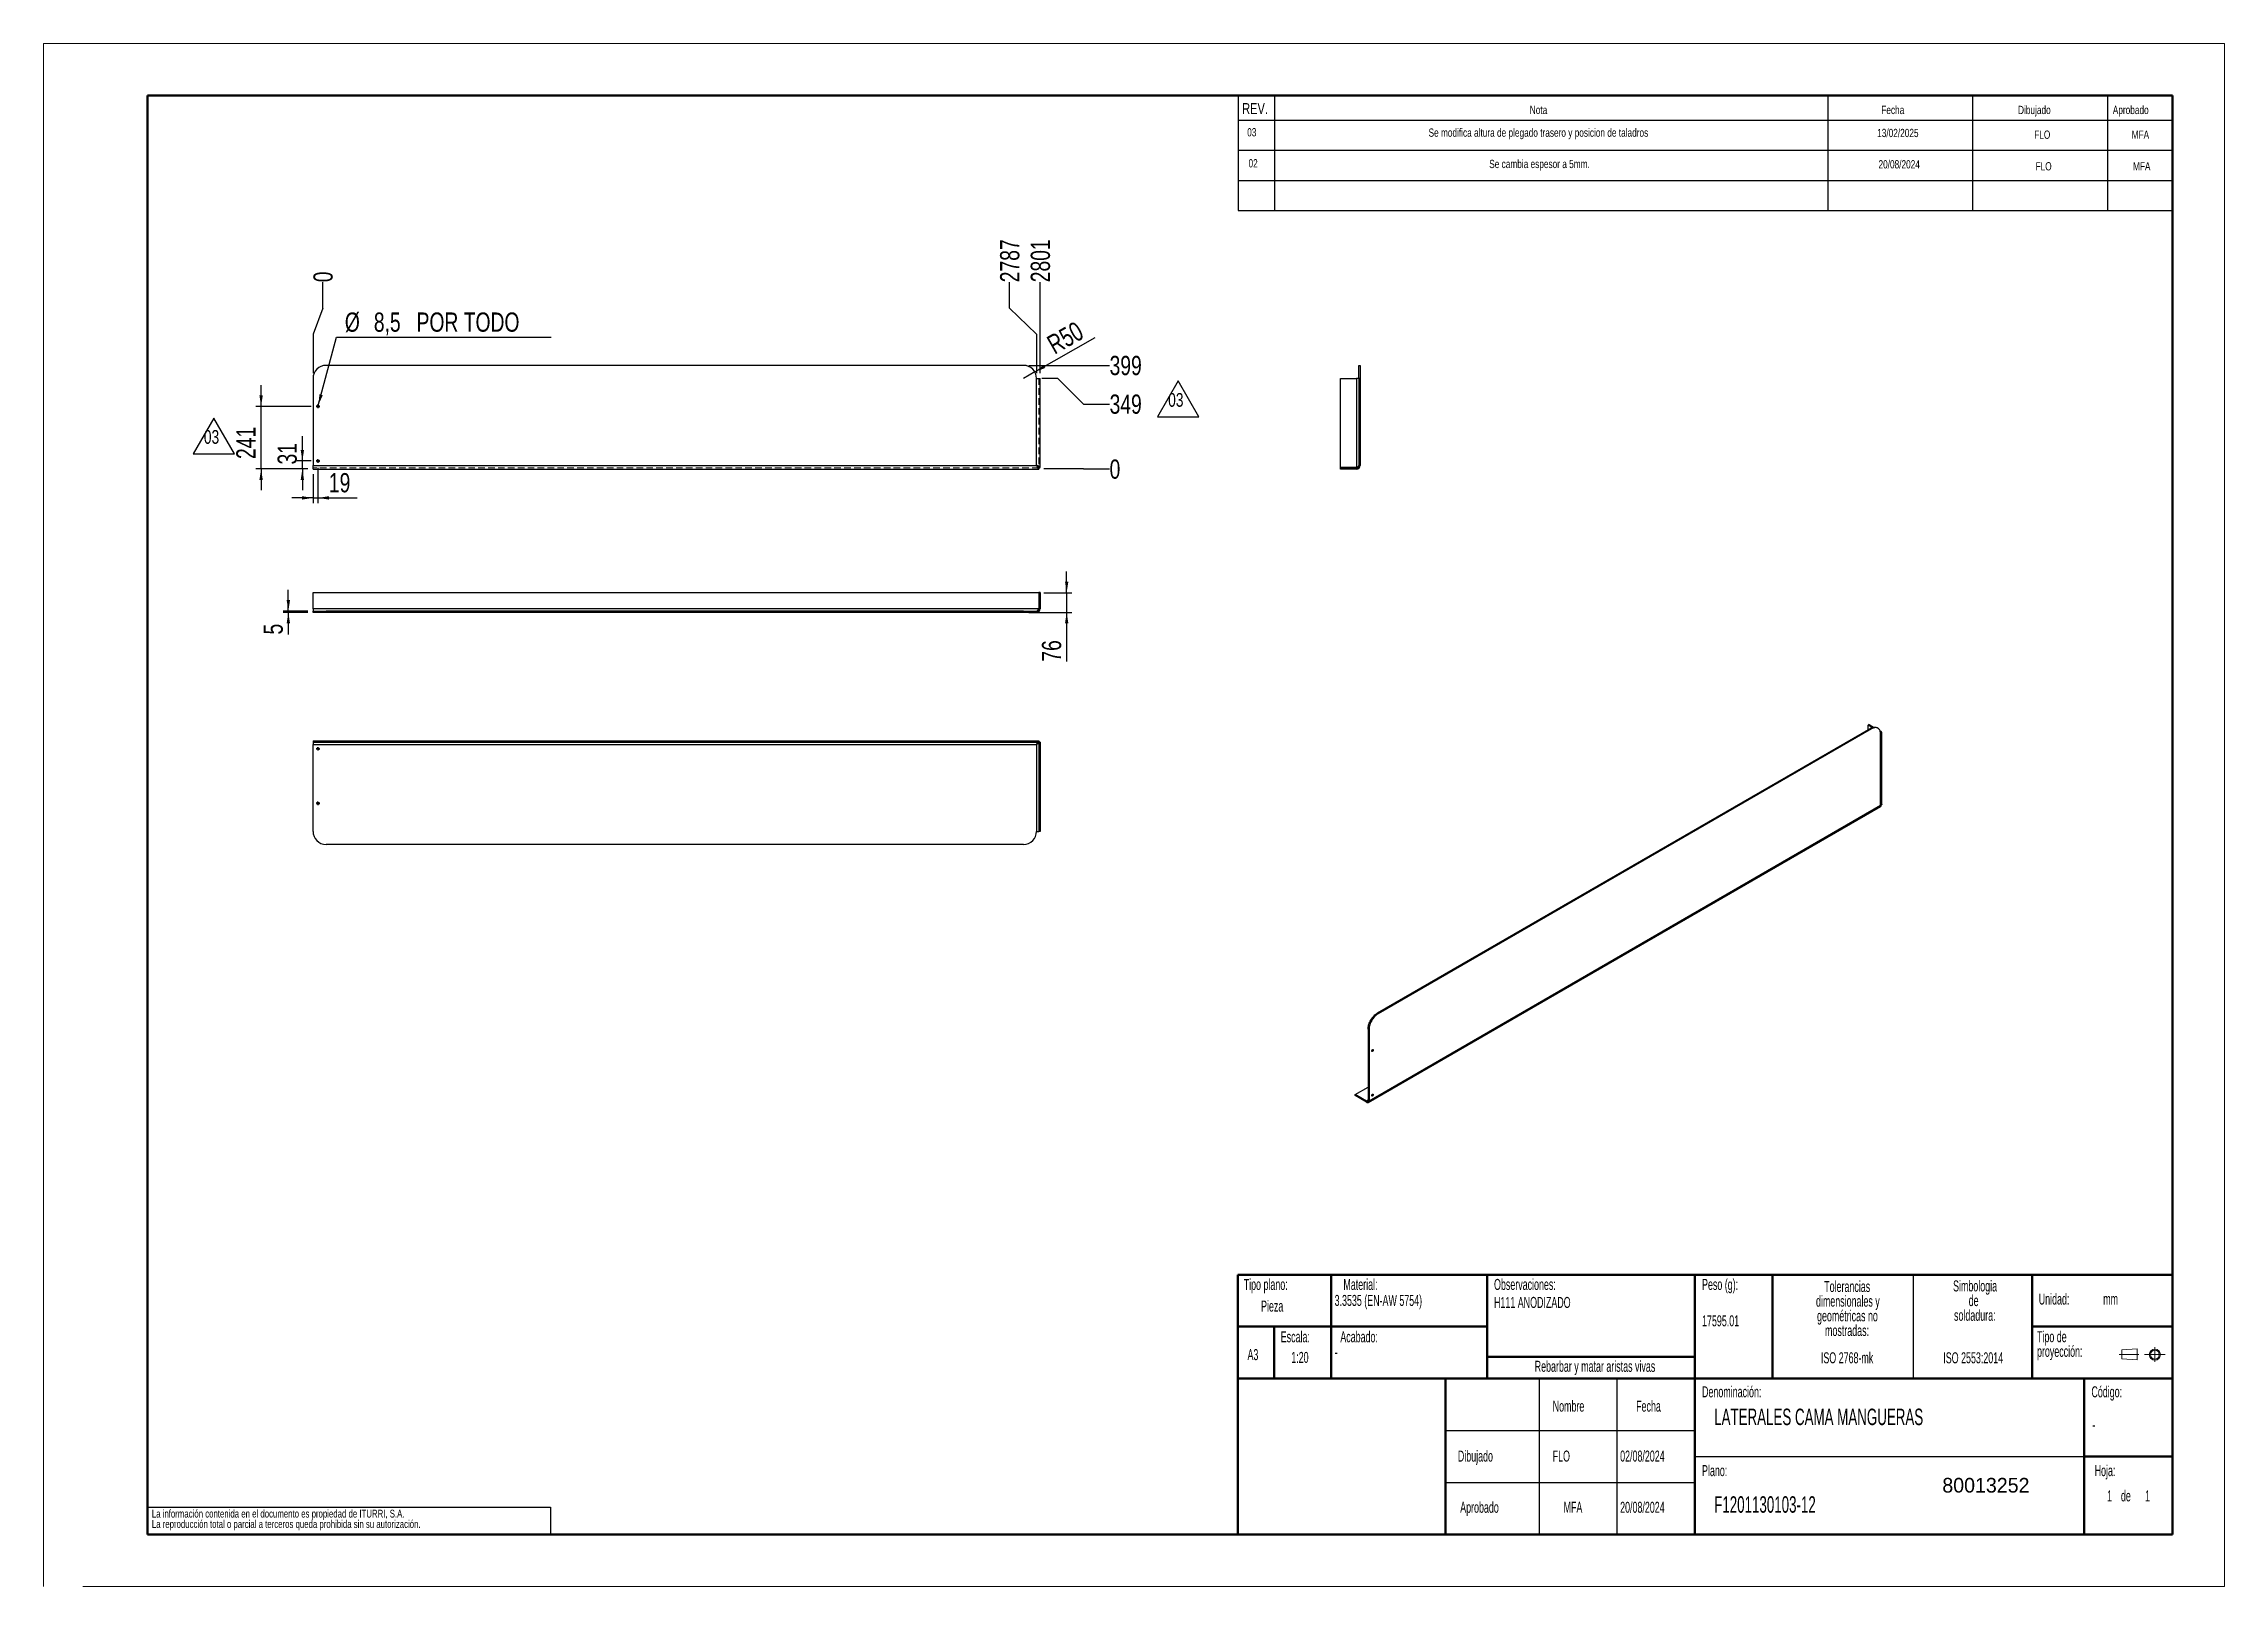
# Model space of a CAD drawing. Header units: millimetres. Extents: x 0 to 3465, y -2 to 470.
# Drawn here: x 0 to 420, y 0 to 297 of the extents above; entities that cross this region are included whole.
import ezdxf

# ---------------------------------------------------------------- set-up
doc = ezdxf.new("R2010")
doc.units = ezdxf.units.MM
doc.linetypes.add('CENTERX2', pattern=[20.32, 12.7, -2.54, 2.54, -2.54])
doc.linetypes.add('HIDDEN', pattern=[1.905, 1.27, -0.635])
doc.layers.add('FORMATO', color=7, linetype='Continuous')
doc.layers.add('SLD-0', color=179, linetype='Continuous')
doc.styles.add('SLDTEXTSTYLE0', font='TXT', dxfattribs={"width": 0.75})
doc.styles.add('SLDTEXTSTYLE1', font='TXT', dxfattribs={"width": 0.605})
doc.dimstyles.new('SLDDIMSTYLE0', dxfattribs={"dimtxt": 3.704167, "dimasz": 2.116667, "dimexe": 0, "dimexo": 0.0625, "dimgap": 0.926042, "dimtad": 0, "dimtih": 1, "dimtoh": 1, "dimdec": 0, "dimlfac": 20, "dimrnd": 1e-09, "dimdsep": 46, "dimtxsty": 'SLDTEXTSTYLE0', "dimblk1": 'NONE', "dimblk2": 'NONE', "dimsah": 1, "dimcen": 0.09, "dimadec": 0, "dimazin": 2, "dimtfac": 1, "dimtdec": 0, "dimtofl": 0, "dimtmove": 0, "dimatfit": 3, "dimldrblk": 'NONE', "dimfxl": 1, "dimfrac": 2, "dimtolj": 1, "dimtzin": 12, "dimarcsym": 0})
doc.dimstyles.new('SLDDIMSTYLE1', dxfattribs={"dimtxt": 3.704167, "dimasz": 2.116667, "dimexe": 0, "dimexo": 0.0625, "dimgap": 0.926042, "dimtad": 0, "dimtih": 1, "dimtoh": 1, "dimdec": 1, "dimlfac": 20, "dimrnd": 1e-09, "dimzin": 12, "dimdsep": 46, "dimtxsty": 'SLDTEXTSTYLE0', "dimblk1": 'NONE', "dimblk2": 'NONE', "dimsah": 1, "dimcen": 0.09, "dimadec": 0, "dimazin": 3, "dimtfac": 1, "dimtdec": 1, "dimtofl": 0, "dimtmove": 0, "dimatfit": 3, "dimldrblk": 'NONE', "dimfxl": 1, "dimfrac": 2, "dimtolj": 1, "dimtzin": 12, "dimarcsym": 0})
doc.dimstyles.new('SLDDIMSTYLE2', dxfattribs={"dimtxt": 3.704167, "dimasz": 2.116667, "dimexe": 0, "dimexo": 0.0625, "dimgap": 0.926042, "dimtad": 1, "dimdec": 1, "dimlfac": 20, "dimrnd": 1e-09, "dimzin": 12, "dimdsep": 46, "dimtxsty": 'SLDTEXTSTYLE0', "dimsah": 1, "dimcen": 0.09, "dimadec": 0, "dimazin": 3, "dimtfac": 1, "dimtdec": 1, "dimtmove": 0, "dimatfit": 0, "dimfxl": 1, "dimfrac": 2, "dimtolj": 1, "dimtzin": 12, "dimarcsym": 0})
doc.dimstyles.new('SLDDIMSTYLE3', dxfattribs={"dimtxt": 3.704167, "dimasz": 2.116667, "dimexe": 0, "dimexo": 0.0625, "dimgap": 0.926042, "dimtad": 0, "dimtih": 1, "dimtoh": 1, "dimdec": 1, "dimlfac": 20, "dimrnd": 1e-09, "dimzin": 12, "dimdsep": 46, "dimtxsty": 'SLDTEXTSTYLE0', "dimblk1": 'NONE', "dimsah": 1, "dimcen": 0, "dimadec": 0, "dimazin": 3, "dimtfac": 1, "dimtdec": 1, "dimtmove": 0, "dimatfit": 3, "dimldrblk": 'NONE', "dimfxl": 1, "dimfrac": 2, "dimtolj": 1, "dimtzin": 12, "dimarcsym": 0})
doc.dimstyles.new('SLDDIMSTYLE4', dxfattribs={"dimtxt": 3.704167, "dimasz": 2.116667, "dimexe": 0, "dimexo": 0.0625, "dimgap": 0.926042, "dimtad": 1, "dimdec": 1, "dimlfac": 20, "dimrnd": 1e-09, "dimzin": 12, "dimdsep": 46, "dimtxsty": 'SLDTEXTSTYLE0', "dimsah": 1, "dimcen": 0, "dimadec": 0, "dimazin": 3, "dimtfac": 1, "dimtdec": 1, "dimtofl": 0, "dimtmove": 0, "dimatfit": 3, "dimfxl": 1, "dimfrac": 2, "dimtolj": 1, "dimtzin": 12, "dimarcsym": 0})

msp = doc.modelspace()

# ---------------------------------------------------------------- texts
at = {"insert": (365.675, 20.8811), "char_height": 2.82222, "attachment_point": 1}
msp.add_mtext_dynamic_manual_height_columns('80013252', width=20.110866, gutter_width=14.1111, heights=[0], dxfattribs=at)
at = {"layer": 'FORMATO', "style": 'SLDTEXTSTYLE0'}
for s, insert, char_height, attachment_point in [('REV.', (230.8357, 285.5521), 2.11667, 1), ('Nota', (286.2244, 285.0258), 1.5875, 1), ('Fecha', (353.9264, 285.0258), 1.5875, 1), ('Dibujado', (380.2608, 285.0258), 1.5875, 1), ('Aprobado', (398.5101, 285.0258), 1.5875, 1), ('03', (232.6854, 280.7321), 1.5875, 2), ('Se modifica altura de plegado trasero y posicion de taladros', (287.8818, 280.6603), 1.5875, 2), ('13/02/2025', (357.1137, 280.5952), 1.5875, 2), ('FLO', (384.9259, 280.2694), 1.5875, 2), ('MFA', (403.824, 280.2694), 1.5875, 2), ('02', (232.9432, 274.7588), 1.5875, 2), ('Se cambia espesor a 5mm.', (288.1015, 274.6285), 1.5875, 2), ('20/08/2024', (357.3715, 274.5635), 1.5875, 2), ('FLO', (385.1837, 274.1792), 1.5875, 2), ('MFA', (404.0818, 274.1792), 1.5875, 2)]:
    msp.add_mtext(s, dxfattribs=dict(at, insert=insert, char_height=char_height, attachment_point=attachment_point))
at = {"layer": 'SLD-0', "style": 'SLDTEXTSTYLE1'}
for s, insert, char_height, attachment_point in [('Tipo plano:', (231.1293, 59.1809), 2.116667, 1), ('Tipo plano:', (231.1293, 59.1809), 2.116667, 1), ('Material:', (250.3297, 59.1809), 2.11667, 1), ('Material:', (250.3297, 59.1809), 2.11667, 1), ('Observaciones:', (279.3386, 59.1809), 2.116667, 1), ('Observaciones:', (279.3386, 59.1809), 2.116667, 1), ('Peso (g):', (319.4031, 59.1809), 2.11667, 1), ('Peso (g):', (319.4031, 59.1809), 2.11667, 1), ('Pieza', (234.4726, 55.0192), 2.11667, 1), ('Pieza', (234.4726, 55.0192), 2.11667, 1), ('3.3535 (EN-AW 5754)', (248.6348, 56.1058), 2.116667, 1), ('3.3535 (EN-AW 5754)', (248.6348, 56.1058), 2.116667, 1), ('H111 ANODIZADO', (279.3386, 55.7181), 2.116667, 1), ('H111 ANODIZADO', (279.3386, 55.7181), 2.116667, 1), ('Unidad:', (384.2461, 56.3706), 2.11667, 1), ('Unidad:', (384.2461, 56.3706), 2.11667, 1), ('mm', (396.6622, 56.3706), 2.11667, 1), ('mm', (396.6622, 56.3706), 2.11667, 1), ('17595.01', (319.4031, 52.1813), 2.11667, 1), ('17595.01', (319.4031, 52.1813), 2.11667, 1), ('Escala:', (238.2631, 49.1015), 2.11667, 1), ('Escala:', (238.2631, 49.1015), 2.11667, 1), ('Acabado:', (249.7383, 49.1015), 2.11667, 1), ('Acabado:', (249.7383, 49.1015), 2.11667, 1), ('A3', (231.8593, 45.6744), 2.11667, 1), ('A3', (231.8593, 45.6744), 2.11667, 1), ('1:20', (240.2902, 45.1347), 2.11667, 1), ('1:20', (240.2902, 45.1347), 2.11667, 1), ('-', (248.6348, 46.1757), 2.1167, 1), ('-', (248.6348, 46.1757), 2.1167, 1), ('Rebarbar y matar aristas vivas', (298.7855, 43.4237), 2.116667, 2), ('Rebarbar y matar aristas vivas', (298.7855, 43.4237), 2.116667, 2), ('ISO 2768-mk', (347.3366, 45.06), 2.116667, 2), ('ISO 2768-mk', (347.3366, 45.06), 2.116667, 2), ('ISO 2553:2014', (371.6254, 45.06), 2.116667, 2), ('ISO 2553:2014', (371.6254, 45.06), 2.116667, 2), ('Denominación:', (319.4031, 38.5143), 2.116667, 1), ('Denominación:', (319.4031, 38.5143), 2.116667, 1), ('Código:', (394.3979, 38.5143), 2.11667, 1), ('Código:', (394.3979, 38.5143), 2.11667, 1), ('Nombre', (290.6377, 35.7548), 2.11667, 1), ('Nombre', (290.6377, 35.7548), 2.11667, 1), ('Fecha', (306.7083, 35.7548), 2.11667, 1), ('Fecha', (306.7083, 35.7548), 2.11667, 1), ('LATERALES CAMA MANGUERAS', (321.739, 34.2173), 3.175, 1), ('LATERALES CAMA MANGUERAS', (321.739, 34.2173), 3.175, 1), ('-', (394.5864, 32.1932), 2.1167, 1), ('-', (394.5864, 32.1932), 2.1167, 1), ('Dibujado', (272.3732, 26.1403), 2.11667, 1), ('Dibujado', (272.3732, 26.1403), 2.11667, 1), ('FLO', (290.6377, 26.1403), 2.11667, 1), ('02/08/2024', (303.6287, 26.1403), 2.11667, 1), ('Plano:', (319.4031, 23.3383), 2.11667, 1), ('Plano:', (319.4031, 23.3383), 2.11667, 1), ('Hoja:', (395.0139, 23.3383), 2.11667, 1), ('Hoja:', (395.0139, 23.3383), 2.11667, 1), ('F1201130103-12', (321.739, 17.3468), 3.175, 1), ('F1201130103-12', (321.739, 17.3468), 3.175, 1), ('1', (397.4127, 18.4749), 2.1167, 1), ('1', (397.4127, 18.4749), 2.1167, 1), ('1', (397.4127, 18.4749), 2.1167, 1), ('1', (397.4127, 18.4749), 2.1167, 1), ('de', (400.0775, 18.4749), 2.11667, 1), ('de', (400.0775, 18.4749), 2.11667, 1), ('de', (400.0775, 18.4749), 2.11667, 1), ('de', (400.0775, 18.4749), 2.11667, 1), ('1', (404.7308, 18.4749), 2.1167, 1), ('1', (404.7308, 18.4749), 2.1167, 1), ('1', (404.7308, 18.4749), 2.1167, 1), ('1', (404.7308, 18.4749), 2.1167, 1), ('Aprobado', (272.8245, 16.2824), 2.11667, 1), ('Aprobado', (272.8245, 16.2824), 2.11667, 1), ('MFA', (292.7351, 16.2824), 2.11667, 1), ('20/08/2024', (303.6287, 16.2824), 2.11667, 1)]:
    msp.add_mtext(s, dxfattribs=dict(at, insert=insert, char_height=char_height, attachment_point=attachment_point))

# ---------------------------------------------------------------- blocks, each defined once
blk = doc.blocks.new('Bloque3')
at = {"color": 7, "linetype": 'CENTERX2', "lineweight": 18}
for p, q in [((397.92, 130.06), (394.8, 130.06)), ((398.88, 130.02), (402.16, 130.02)), ((400.52, 128.85), (400.52, 131.19))]:
    blk.add_line(p, q, dxfattribs=at)
at = {"color": 7, "linetype": 'Continuous', "lineweight": 18}
for p, q in [((397.68, 130.95), (395.23, 130.77)), ((395.23, 130.77), (395.23, 129.34)), ((397.68, 130.95), (397.68, 129.16)), ((397.68, 129.16), (395.23, 129.34))]:
    blk.add_line(p, q, dxfattribs=at)
for radius in [0.892, 0.713]:
    blk.add_circle((400.52, 130.02), radius, dxfattribs=at)
blk = doc.blocks.new('SW_NOTE_0_1')
at = {"layer": 'SLD-0', "color": 0, "attachment_point": 2, "style": 'SLDTEXTSTYLE1'}
for s, insert, char_height in [('dimensionales y', (7.54, -0.09), 2.1167), ('Tolerancias', (7.41, 2.73), 2.1167), ('geométricas no', (7.46, -2.92), 2.1167), ('mostradas:', (7.38, -5.74), 2.117)]:
    blk.add_mtext(s, dxfattribs=dict(at, insert=insert, char_height=char_height))
blk = doc.blocks.new('SW_NOTE_0_2')
at = {"layer": 'SLD-0', "color": 0, "attachment_point": 1, "style": 'SLDTEXTSTYLE1'}
for s, insert, char_height in [('Tipo de', (0, 2.73), 2.117), ('proyección:', (0, -0.09), 2.1167)]:
    blk.add_mtext(s, dxfattribs=dict(at, insert=insert, char_height=char_height))
blk = doc.blocks.new('SW_NOTE_0_3')
at = {"layer": 'SLD-0', "color": 0, "char_height": 2.117, "attachment_point": 2, "style": 'SLDTEXTSTYLE1'}
for s, insert in [('Simbologia', (7.11, 2.73)), ('de', (6.84, -0.09)), ('soldadura:', (7.06, -2.92))]:
    blk.add_mtext(s, dxfattribs=dict(at, insert=insert))
blk = doc.blocks.new('SW_NOTE_0_4')
at = {"layer": 'SLD-0', "color": 0, "char_height": 1.5, "attachment_point": 1, "style": 'SLDTEXTSTYLE0'}
for s, insert in [('La información contenida en el documento es propiedad de ITURRI, S.A.', (0, 1.93)), ('La reproducción total o parcial a terceros queda prohibida sin su autorización.', (0, -0.07))]:
    blk.add_mtext(s, dxfattribs=dict(at, insert=insert))
blk = doc.blocks.new('SW_NOTE_0_5')
at = {"layer": 'SLD-0', "color": 0, "attachment_point": 2, "style": 'SLDTEXTSTYLE1'}
for s, insert, char_height in [('dimensionales y', (7.54, -0.09), 2.1167), ('Tolerancias', (7.41, 2.73), 2.1167), ('geométricas no', (7.46, -2.92), 2.1167), ('mostradas:', (7.38, -5.74), 2.117)]:
    blk.add_mtext(s, dxfattribs=dict(at, insert=insert, char_height=char_height))
blk = doc.blocks.new('SW_NOTE_0_6')
at = {"layer": 'SLD-0', "color": 0, "attachment_point": 1, "style": 'SLDTEXTSTYLE1'}
for s, insert, char_height in [('Tipo de', (0, 2.73), 2.117), ('proyección:', (0, -0.09), 2.1167)]:
    blk.add_mtext(s, dxfattribs=dict(at, insert=insert, char_height=char_height))
blk = doc.blocks.new('SW_NOTE_0_7')
at = {"layer": 'SLD-0', "color": 0, "char_height": 2.117, "attachment_point": 2, "style": 'SLDTEXTSTYLE1'}
for s, insert in [('Simbologia', (7.11, 2.73)), ('de', (6.84, -0.09)), ('soldadura:', (7.06, -2.92))]:
    blk.add_mtext(s, dxfattribs=dict(at, insert=insert))
blk = doc.blocks.new('SW_NOTE_0_8')
at = {"layer": 'SLD-0', "color": 0, "char_height": 1.5, "attachment_point": 1, "style": 'SLDTEXTSTYLE0'}
for s, insert in [('La información contenida en el documento es propiedad de ITURRI, S.A.', (0, 1.93)), ('La reproducción total o parcial a terceros queda prohibida sin su autorización.', (0, -0.07))]:
    blk.add_mtext(s, dxfattribs=dict(at, insert=insert))
blk = doc.blocks.new('SW_NOTE_0')
at = {"layer": 'FORMATO', "color": 0, "insert": (0, 17.1), "char_height": 13.23, "attachment_point": 1, "style": 'SLDTEXTSTYLE0'}
blk.add_mtext('03', dxfattribs=at)
blk = doc.blocks.new('Simbolo rev3')
at = {"layer": 'FORMATO'}
for p, q in [((201.4, 1620.3), (181.4, 1585.7)), ((221.4, 1585.7), (201.4, 1620.3)), ((181.4, 1585.7), (221.4, 1585.7))]:
    blk.add_line(p, q, dxfattribs=at)
at = {"layer": 'FORMATO', "color": 7}
blk.add_blockref('SW_NOTE_0', (191.8, 1591.6), dxfattribs=at)
blk = doc.blocks.new('_D')
at = {"layer": 'FORMATO', "transparency": 16777216}
for p, q in [((53.79, 246.06), (53.79, 251.06)), ((53.79, 246.06), (51.89, 241.06)), ((51.89, 241.06), (51.89, 233.56))]:
    blk.add_line(p, q, dxfattribs=at)
at = {"layer": 'FORMATO', "transparency": 16777216, "insert": (51.96, 251.06), "char_height": 3.7, "attachment_point": 1, "rotation": 90, "style": 'SLDTEXTSTYLE0'}
blk.add_mtext('0', dxfattribs=at)
blk = doc.blocks.new('_None')
blk = doc.blocks.new('_D_1')
at = {"layer": 'FORMATO', "color": 7, "transparency": 16777216}
for p, q in [((186.04, 246.06), (186.04, 251.06)), ((186.04, 246.06), (191.24, 241.06)), ((191.24, 241.06), (191.24, 233.56))]:
    blk.add_line(p, q, dxfattribs=at)
at = {"layer": 'FORMATO', "color": 7, "transparency": 16777216, "insert": (184.21, 251.06), "char_height": 3.704, "attachment_point": 1, "rotation": 90, "style": 'SLDTEXTSTYLE0'}
blk.add_mtext('2787', dxfattribs=at)
blk = doc.blocks.new('_D_2')
at = {"layer": 'FORMATO', "color": 7, "transparency": 16777216}
blk.add_line((191.94, 233.56), (191.94, 251.06), dxfattribs=at)
at = {"layer": 'FORMATO', "color": 7, "transparency": 16777216, "insert": (190.11, 251.06), "char_height": 3.704, "attachment_point": 1, "rotation": 90, "style": 'SLDTEXTSTYLE0'}
blk.add_mtext('2801', dxfattribs=at)
blk = doc.blocks.new('_D_3')
at = {"layer": 'FORMATO', "transparency": 16777216}
for p, q in [((195.3, 215.11), (192.65, 215.11)), ((200.3, 215.11), (195.3, 215.11)), ((200.3, 215.11), (205.3, 215.11))]:
    blk.add_line(p, q, dxfattribs=at)
at = {"layer": 'FORMATO', "transparency": 16777216, "insert": (205.3, 216.94), "char_height": 3.7, "attachment_point": 1, "style": 'SLDTEXTSTYLE0'}
blk.add_mtext('0', dxfattribs=at)
blk = doc.blocks.new('_D_4')
at = {"layer": 'FORMATO', "transparency": 16777216}
for p, q in [((195.3, 232.56), (192.24, 232.56)), ((200.3, 227.61), (195.3, 232.56)), ((200.3, 227.61), (205.3, 227.61))]:
    blk.add_line(p, q, dxfattribs=at)
at = {"layer": 'FORMATO', "transparency": 16777216, "insert": (205.3, 229.45), "char_height": 3.704, "attachment_point": 1, "style": 'SLDTEXTSTYLE0'}
blk.add_mtext('349', dxfattribs=at)
blk = doc.blocks.new('_D_5')
at = {"layer": 'FORMATO', "color": 7, "transparency": 16777216}
blk.add_line((189.74, 235.06), (205.3, 235.06), dxfattribs=at)
at = {"layer": 'FORMATO', "color": 7, "transparency": 16777216, "insert": (205.3, 236.89), "char_height": 3.704, "attachment_point": 1, "style": 'SLDTEXTSTYLE0'}
blk.add_mtext('399', dxfattribs=at)
blk = doc.blocks.new('_D_6')
at = {"layer": 'FORMATO', "transparency": 16777216}
for p, q in [((49.83, 216.66), (49.83, 221.45)), ((51.5, 216.66), (48.83, 216.66)), ((50.89, 215.11), (48.83, 215.11)), ((49.83, 215.11), (49.83, 216.66)), ((49.83, 215.11), (49.83, 211.04))]:
    blk.add_line(p, q, dxfattribs=at)
for points in [[(49.83, 216.66), (50.16, 218.78), (49.51, 218.78)], [(49.83, 215.11), (49.51, 212.99), (50.16, 212.99)]]:
    blk.add_solid(points, dxfattribs=at)
at = {"layer": 'FORMATO', "transparency": 16777216, "insert": (45.06, 215.98), "char_height": 3.704, "attachment_point": 1, "rotation": 90, "style": 'SLDTEXTSTYLE0'}
blk.add_mtext('31', dxfattribs=at)
blk = doc.blocks.new('_D_7')
at = {"layer": 'FORMATO', "transparency": 16777216}
for p, q in [((41.89, 227.16), (41.89, 231.23)), ((51.5, 227.16), (40.89, 227.16)), ((41.89, 215.11), (41.89, 227.16)), ((50.89, 215.11), (40.89, 215.11)), ((41.89, 215.11), (41.89, 211.04))]:
    blk.add_line(p, q, dxfattribs=at)
for points in [[(41.89, 227.16), (42.21, 229.28), (41.56, 229.28)], [(41.89, 215.11), (41.56, 212.99), (42.21, 212.99)]]:
    blk.add_solid(points, dxfattribs=at)
at = {"layer": 'FORMATO', "transparency": 16777216, "insert": (37.11, 217.03), "char_height": 3.704, "attachment_point": 1, "rotation": 90, "style": 'SLDTEXTSTYLE0'}
blk.add_mtext('241', dxfattribs=at)
blk = doc.blocks.new('_D_8')
at = {"layer": 'FORMATO', "transparency": 16777216}
for p, q in [((52.84, 215.32), (52.84, 208.55)), ((51.89, 214.11), (51.89, 208.55)), ((51.89, 209.55), (47.82, 209.55)), ((51.89, 209.55), (52.84, 209.55)), ((52.84, 209.55), (60.41, 209.55))]:
    blk.add_line(p, q, dxfattribs=at)
for points in [[(51.89, 209.55), (49.77, 209.87), (49.77, 209.22)], [(52.84, 209.55), (54.95, 209.22), (54.95, 209.87)]]:
    blk.add_solid(points, dxfattribs=at)
at = {"layer": 'FORMATO', "transparency": 16777216, "insert": (54.94, 214.32), "char_height": 3.704, "attachment_point": 1, "style": 'SLDTEXTSTYLE0'}
blk.add_mtext('19', dxfattribs=at)
blk = doc.blocks.new('_D_9')
at = {"layer": 'FORMATO', "transparency": 16777216}
for p, q in [((52.89, 227.36), (56.42, 240.47)), ((56.42, 240.47), (97.76, 240.47)), ((52.78, 226.95), (52.89, 227.36))]:
    blk.add_line(p, q, dxfattribs=at)
blk.add_solid([(52.89, 227.36), (53.76, 229.32), (53.13, 229.49)], dxfattribs=at)
at = {"layer": 'FORMATO', "transparency": 16777216, "char_height": 3.704, "attachment_point": 1, "style": 'SLDTEXTSTYLE0'}
for s, insert in [('%%c', (58.01, 245.24)), ('8,5', (63.6, 245.24)), ('POR TODO', (71.83, 245.24))]:
    blk.add_mtext(s, dxfattribs=dict(at, insert=insert))
blk = doc.blocks.new('_D_10')
at = {"layer": 'FORMATO', "transparency": 16777216}
for q in [(202.55, 240.42), (188.74, 232.56)]:
    blk.add_line((190.91, 233.8), q, dxfattribs=at)
blk.add_solid([(190.91, 233.8), (192.91, 234.56), (192.59, 235.12)], dxfattribs=at)
at = {"layer": 'FORMATO', "transparency": 16777216, "insert": (192.87, 240.31), "char_height": 3.704, "attachment_point": 1, "rotation": 29.6373, "style": 'SLDTEXTSTYLE0'}
blk.add_mtext('R50', dxfattribs=at)
blk = doc.blocks.new('SW_CENTERMARKSYMBOL_0')
at = {"layer": 'FORMATO', "color": 0}
for p, q in [((-0.25, 0), (-0.3375, 0)), ((0, 0), (-0.125, 0)), ((0, 0.25), (0, 0.3375)), ((0, 0), (0, 0.125)), ((0, 0), (0, -0.125)), ((0, 0), (0.125, 0)), ((0.25, 0), (0.3375, 0)), ((0, -0.25), (0, -0.3375))]:
    blk.add_line(p, q, dxfattribs=at)
blk = doc.blocks.new('SW_CENTERMARKSYMBOL_1')
at = {"layer": 'FORMATO', "color": 0}
for p, q in [((-0.25, 0), (-0.3375, 0)), ((0, 0), (-0.125, 0)), ((0, 0.25), (0, 0.3375)), ((0, 0), (0, 0.125)), ((0, 0), (0, -0.125)), ((0, 0), (0.125, 0)), ((0.25, 0), (0.3375, 0)), ((0, -0.25), (0, -0.3375))]:
    blk.add_line(p, q, dxfattribs=at)
blk = doc.blocks.new('_D_11')
at = {"layer": 'FORMATO', "color": 7, "transparency": 16777216}
for p, q in [((47.13, 187.75), (47.13, 191.82)), ((50.89, 187.75), (46.13, 187.75)), ((50.89, 187.5), (46.13, 187.5)), ((47.13, 187.5), (47.13, 187.75)), ((47.13, 187.5), (47.13, 183.25))]:
    blk.add_line(p, q, dxfattribs=at)
for points in [[(47.13, 187.75), (47.46, 189.87), (46.81, 189.87)], [(47.13, 187.5), (46.81, 185.39), (47.46, 185.39)]]:
    blk.add_solid(points, dxfattribs=at)
at = {"layer": 'FORMATO', "color": 7, "transparency": 16777216, "insert": (42.36, 183.25), "char_height": 3.7, "attachment_point": 1, "rotation": 90, "style": 'SLDTEXTSTYLE0'}
blk.add_mtext('5', dxfattribs=at)
blk = doc.blocks.new('_D_12')
at = {"layer": 'FORMATO', "color": 7, "transparency": 16777216}
for p, q in [((197.03, 191.3), (197.03, 195.37)), ((192.65, 191.3), (198.03, 191.3)), ((197.03, 191.3), (197.03, 187.5)), ((189.74, 187.5), (198.03, 187.5)), ((197.03, 187.5), (197.03, 178.02))]:
    blk.add_line(p, q, dxfattribs=at)
for points in [[(197.03, 191.3), (197.36, 193.42), (196.71, 193.42)], [(197.03, 187.5), (196.71, 185.39), (197.36, 185.39)]]:
    blk.add_solid(points, dxfattribs=at)
at = {"layer": 'FORMATO', "color": 7, "transparency": 16777216, "insert": (192.26, 178.02), "char_height": 3.704, "attachment_point": 1, "rotation": 90, "style": 'SLDTEXTSTYLE0'}
blk.add_mtext('76', dxfattribs=at)
blk = doc.blocks.new('SW_CENTERMARKSYMBOL_2')
at = {"layer": 'FORMATO', "color": 0}
for p, q in [((-0.25, 0), (-0.3375, 0)), ((0, 0), (-0.125, 0)), ((0, 0.25), (0, 0.3375)), ((0, 0), (0, 0.125)), ((0, 0), (0, -0.125)), ((0, 0), (0.125, 0)), ((0.25, 0), (0.3375, 0)), ((0, -0.25), (0, -0.3375))]:
    blk.add_line(p, q, dxfattribs=at)
blk = doc.blocks.new('SW_CENTERMARKSYMBOL_3')
at = {"layer": 'FORMATO', "color": 0}
for p, q in [((-0.25, 0), (-0.3375, 0)), ((0, 0), (-0.125, 0)), ((0, 0.25), (0, 0.3375)), ((0, 0), (0, 0.125)), ((0, 0), (0, -0.125)), ((0, 0), (0.125, 0)), ((0.25, 0), (0.3375, 0)), ((0, -0.25), (0, -0.3375))]:
    blk.add_line(p, q, dxfattribs=at)

# ---------------------------------------------------------------- dimensions: what is measured, and where the dimension line sits
at = {"layer": 'FORMATO', "color": 7}
for feature_location, offset, dtype, origin, picture, middle in [((191.2381, 232.5589), (-5.1944, 18.5), 1, (51.8881, 232.5589), '_D_1', (186.0437, 256.5328)), ((191.9381, 232.5589), (0, 18.5), 1, (51.8881, 232.5589), '_D_2', (191.9381, 256.5328)), ((188.7381, 235.0589), (16.5574, 0), 0, (191.6528, 215.1089), '_D_5', (209.401, 235.0589))]:
    dim = msp.add_ordinate_dim(feature_location=feature_location, offset=offset, dtype=dtype, origin=origin, dimstyle='SLDDIMSTYLE1', dxfattribs=at)
    dim.commit()
    dim.dimension.update_dxf_attribs({"geometry": picture, "text_midpoint": middle})
at = {"layer": 'FORMATO'}
for feature_location, offset, dtype, origin, dimstyle, picture, middle in [((51.8881106571, 232.5588532283), (1.9041119544, 18.5), 1, (51.8881106571, 232.5588532283), 'SLDDIMSTYLE0', '_D', (53.7922226116, 252.4273369896)), ((191.2381, 232.5589), (14.0574, -4.9444), 0, (191.6528, 215.1089), 'SLDDIMSTYLE1', '_D_4', (209.401, 227.6145)), ((191.6527553181, 215.1088532283), (13.6427589076, 0), 0, (191.6527553181, 215.1088532283), 'SLDDIMSTYLE0', '_D_3', (206.663997987, 215.1088532283))]:
    dim = msp.add_ordinate_dim(feature_location=feature_location, offset=offset, dtype=dtype, origin=origin, dimstyle=dimstyle, dxfattribs=at)
    dim.commit()
    dim.dimension.update_dxf_attribs({"geometry": picture, "text_midpoint": middle})
dim = msp.add_diameter_dim_2p(p1=(52.7828, 226.9537), p2=(52.8934, 227.364), text='<> POR TODO', dimstyle='SLDDIMSTYLE3', dxfattribs=at)
dim.commit()
dim.dimension.update_dxf_attribs({"geometry": '_D_9', "text_midpoint": (77.8838, 243.4834), "dimtype": 163})
dim = msp.add_radius_dim(center=(188.7381, 232.5589), mpoint=(190.911, 233.7951), dimstyle='SLDDIMSTYLE4', dxfattribs=at)
dim.commit()
dim.dimension.update_dxf_attribs({"geometry": '_D_10', "text_midpoint": (199.1733, 238.4959), "dimtype": 164})
for base, p2, picture, middle in [((41.8881, 227.1589), (52.5006, 227.1589), '_D_7', (41.8881, 221.1339)), ((49.833, 216.6589), (52.5006, 216.6589), '_D_6', (49.833, 218.7123))]:
    dim = msp.add_linear_dim(base=base, p1=(51.8881, 215.1089), p2=p2, angle=90, dimstyle='SLDDIMSTYLE2', dxfattribs=at)
    dim.commit()
    dim.dimension.update_dxf_attribs({"geometry": picture, "text_midpoint": middle, "dimtype": 160})
dim = msp.add_linear_dim(base=(52.8381, 209.5482), p1=(51.8881, 215.1089), p2=(52.8381, 216.3214), dimstyle='SLDDIMSTYLE2', dxfattribs=at)
dim.commit()
dim.dimension.update_dxf_attribs({"geometry": '_D_8', "text_midpoint": (57.6769, 209.5482), "dimtype": 160})
at = {"layer": 'FORMATO', "color": 7}
for base, p1, p2, picture, middle in [((197.032, 187.5043), (191.6528, 191.3043), (188.7381, 187.5043), '_D_12', (197.032, 180.7566)), ((47.1307, 187.7543), (51.8881, 187.5043), (51.8881, 187.7543), '_D_11', (47.1307, 184.6145))]:
    dim = msp.add_linear_dim(base=base, p1=p1, p2=p2, angle=90, dimstyle='SLDDIMSTYLE2', dxfattribs=at)
    dim.commit()
    dim.dimension.update_dxf_attribs({"geometry": picture, "text_midpoint": middle, "dimtype": 160})

# ---------------------------------------------------------------- linework, layer by layer
at = {"color": 7, "linetype": 'Continuous', "lineweight": 18}
for p, q in [((0, 297), (420, 297)), ((0, 297), (0, -0.0013)), ((420, 297), (420, 0)), ((7.5306, 0), (420, 0))]:
    msp.add_line(p, q, dxfattribs=at)
at = {"color": 7, "linetype": 'Continuous', "lineweight": 50}
for p, q in [((410, 287), (20, 287)), ((20, 10), (20, 287)), ((410, 10), (410, 287)), ((230, 60), (410, 60)), ((230, 60), (230, 10)), ((20, 10), (410, 10))]:
    msp.add_line(p, q, dxfattribs=at)
at = {"color": 7, "linetype": 'Continuous', "lineweight": 25}
for p, q in [((51.8881, 232.5589), (51.8881, 215.8089)), ((188.7381, 235.0589), (54.3881, 235.0589)), ((191.2381, 232.5589), (191.9381, 232.5589)), ((191.2381, 215.8089), (191.2381, 232.5589)), ((191.9381, 215.3942), (191.9381, 232.5589)), ((249.7682, 215.3942), (249.7682, 232.5589)), ((249.7682, 232.5589), (252.8682, 232.5589)), ((252.8682, 232.5589), (252.8682, 215.3942)), ((253.3182, 232.5589), (252.8682, 232.5589)), ((253.3182, 235.0589), (253.5682, 235.0589)), ((253.3182, 232.5589), (253.3182, 235.0589)), ((253.3182, 232.5589), (253.3182, 215.8089)), ((253.5682, 232.5589), (253.3182, 232.5589)), ((253.5682, 235.0589), (253.5682, 232.5589)), ((253.5682, 232.5589), (253.5682, 215.8089)), ((51.8881, 215.8089), (191.2381, 215.8089)), ((51.8881, 215.1089), (51.8881, 215.8089)), ((51.8881, 215.1089), (191.6528, 215.1089)), ((191.6528, 215.3589), (191.6528, 215.1089)), ((191.6881, 215.3942), (191.9381, 215.3942)), ((252.8682, 215.3942), (249.7682, 215.3942)), ((249.7682, 215.1089), (249.7682, 215.3589)), ((252.8682, 215.3589), (249.7682, 215.3589)), ((252.8682, 215.1089), (249.7682, 215.1089)), ((252.8682, 215.3589), (252.8682, 215.1089)), ((253.3182, 215.8089), (253.5682, 215.8089)), ((51.8881, 191.3043), (191.6528, 191.3043)), ((51.8881, 188.2043), (51.8881, 191.3043)), ((191.6528, 191.3043), (191.6528, 188.2043)), ((191.9381, 191.3043), (191.6881, 191.3043)), ((191.6881, 191.3043), (191.6881, 188.2043)), ((191.9381, 191.3043), (191.9381, 188.2043)), ((51.8881, 188.2043), (51.8881, 187.7543)), ((191.6528, 188.2043), (51.8881, 188.2043)), ((51.8881, 187.5043), (51.8881, 187.7543)), ((51.8881, 187.7543), (54.3881, 187.7543)), ((54.3881, 187.5043), (51.8881, 187.5043)), ((54.3881, 187.7543), (54.3881, 187.5043)), ((188.7381, 187.7543), (54.3881, 187.7543)), ((188.7381, 187.5043), (54.3881, 187.5043)), ((188.7381, 187.5043), (188.7381, 187.7543)), ((188.7381, 187.7543), (191.2381, 187.7543)), ((191.2381, 187.5043), (188.7381, 187.5043)), ((191.2381, 187.7543), (191.2381, 187.5043)), ((191.6881, 188.2043), (191.9381, 188.2043)), ((351.8501, 165.1797), (256.8503, 110.3375)), ((352.0269, 165.0776), (257.0271, 110.2354)), ((351.6026, 165.8937), (351.4258, 165.7917)), ((351.4258, 165.7917), (352.2037, 165.3426)), ((351.4258, 164.9348), (351.4258, 165.7917)), ((351.6026, 165.8937), (352.4495, 165.4048)), ((352.0269, 165.0776), (351.8501, 165.1797)), ((353.2768, 165.2014), (353.1, 165.3035)), ((353.6898, 164.6888), (353.7946, 164.6283)), ((353.724, 164.5875), (353.7946, 164.6283)), ((353.7946, 150.3797), (353.7946, 164.0568)), ((353.9997, 150.4962), (353.9997, 164.3425)), ((51.8881, 162.7982), (191.6528, 162.7982)), ((51.8881, 162.7982), (51.8881, 162.5482)), ((51.8881, 162.5482), (191.6528, 162.5482)), ((51.8881, 162.5482), (51.8881, 162.0982)), ((51.8881, 162.0982), (191.2381, 162.0982)), ((51.8881, 145.3482), (51.8881, 162.0982)), ((191.2381, 162.0982), (191.2381, 145.3482)), ((191.6528, 162.7982), (191.6528, 162.5482)), ((191.9381, 162.5129), (191.6881, 162.5129)), ((191.6881, 162.5129), (191.6881, 145.3482)), ((191.9381, 162.5129), (191.9381, 145.3482)), ((255.1143, 93.176), (353.7962, 150.1439)), ((255.2593, 93.4965), (353.7946, 150.3797)), ((188.7381, 142.8482), (54.3881, 142.8482)), ((191.2381, 145.3482), (191.6881, 145.3482)), ((191.9381, 145.3482), (191.6881, 145.3482)), ((256.8503, 110.3375), (257.0271, 110.2354)), ((255.2593, 107.1736), (255.0825, 107.2756)), ((255.0825, 107.2756), (255.0825, 93.5986)), ((255.2593, 107.1736), (255.2593, 93.4965)), ((252.5723, 94.6802), (255.0825, 96.1294)), ((254.7643, 93.4148), (252.5723, 94.6802)), ((252.5723, 94.4761), (252.5723, 94.6802)), ((254.7643, 93.2107), (252.5723, 94.4761)), ((255.0825, 93.5985), (254.7643, 93.4148)), ((254.7643, 93.4148), (254.7643, 93.2107)), ((255.0825, 93.5986), (255.2593, 93.4965))]:
    msp.add_line(p, q, dxfattribs=at)
at = {"color": 7, "linetype": 'HIDDEN', "lineweight": 18}
for p, q in [((191.6881, 232.5589), (191.6881, 215.3942)), ((253.5682, 227.3714), (253.3182, 227.3714)), ((253.3182, 226.9464), (253.5682, 226.9464)), ((191.6528, 215.3589), (51.8881, 215.3589)), ((253.5682, 216.8714), (253.3182, 216.8714)), ((253.3182, 216.4464), (253.5682, 216.4464)), ((52.6256, 187.7543), (52.6256, 187.5043)), ((53.0506, 187.5043), (53.0506, 187.7543))]:
    msp.add_line(p, q, dxfattribs=at)
at = {"color": 7, "linetype": 'Continuous', "lineweight": 25, "flags": 128}
for points in [[(351.8501, 165.1797), (352.0042, 165.2609), (352.1571, 165.3259), (352.3076, 165.3743), (352.4547, 165.4056), (352.5972, 165.4197), (352.734, 165.4165), (352.864, 165.3959), (352.9864, 165.3581), (353.1, 165.3035)], [(353.7946, 164.0568), (353.7879, 164.2308), (353.7678, 164.3958), (353.7344, 164.5504), (353.688, 164.6934), (353.629, 164.8239), (353.5578, 164.9408), (353.4749, 165.0431), (353.3811, 165.1302), (353.2769, 165.2014), (353.1632, 165.256), (353.0408, 165.2938), (352.9108, 165.3144), (352.774, 165.3177), (352.6315, 165.3036), (352.4844, 165.2722), (352.3338, 165.2238), (352.1809, 165.1588), (352.0269, 165.0776)], [(353.7946, 164.0568), (353.8731, 164.1108), (353.9341, 164.1718), (353.9758, 164.238), (353.997, 164.3073), (353.997, 164.3778), (353.9758, 164.4471), (353.9341, 164.5133), (353.8731, 164.5743), (353.7946, 164.6283)], [(255.0825, 107.2756), (255.0893, 107.4574), (255.1094, 107.6456), (255.1428, 107.8387), (255.1891, 108.0353), (255.2482, 108.2339), (255.3194, 108.433), (255.4022, 108.631), (255.4961, 108.8265), (255.6003, 109.018), (255.714, 109.2039), (255.8364, 109.383), (255.9664, 109.5537), (256.1032, 109.7149), (256.2457, 109.8653), (256.3928, 110.0038), (256.5433, 110.1293), (256.6962, 110.2408), (256.8503, 110.3375)], [(257.0271, 110.2354), (256.873, 110.1387), (256.7201, 110.0272), (256.5695, 109.9017), (256.4225, 109.7633), (256.28, 109.6129), (256.1432, 109.4517), (256.0131, 109.2809), (255.8908, 109.1019), (255.7771, 108.9159), (255.6729, 108.7245), (255.579, 108.529), (255.4961, 108.331), (255.4249, 108.1319), (255.3659, 107.9333), (255.3195, 107.7367), (255.2862, 107.5436), (255.266, 107.3554), (255.2593, 107.1736)], [(255.7808, 103.0653), (255.7875, 103.1203), (255.8069, 103.1781), (255.8374, 103.2336), (255.8762, 103.2819), (255.9198, 103.3186), (255.9645, 103.3405), (256.0062, 103.3457), (256.0412, 103.3337), (256.0664, 103.3055), (256.0796, 103.2637), (256.0796, 103.212), (256.0664, 103.1549), (256.0412, 103.0976), (256.0062, 103.0451), (255.9645, 103.0022), (255.9198, 102.9725), (255.8762, 102.9588), (255.8374, 102.9623), (255.8069, 102.9826), (255.7875, 103.018), (255.7808, 103.0653)], [(254.7643, 93.4148), (254.8264, 93.386), (254.8861, 93.3725), (254.9411, 93.3747), (254.9893, 93.3925), (255.0289, 93.4254), (255.0583, 93.4719), (255.0764, 93.5304), (255.0825, 93.5986)], [(254.7643, 93.2107), (254.8503, 93.1697), (254.9336, 93.1474), (255.0118, 93.1444), (255.0825, 93.1607), (255.1435, 93.196), (255.193, 93.249), (255.2295, 93.3183), (255.2518, 93.4016), (255.2593, 93.4965)], [(255.7808, 94.4916), (255.7875, 94.5466), (255.8069, 94.6044), (255.8374, 94.6599), (255.8762, 94.7082), (255.9198, 94.7449), (255.9645, 94.7668), (256.0062, 94.772), (256.0412, 94.76), (256.0664, 94.7318), (256.0796, 94.69), (256.0796, 94.6383), (256.0664, 94.5812), (256.0412, 94.5239), (256.0062, 94.4715), (255.9645, 94.4285), (255.9198, 94.3989), (255.8762, 94.3852), (255.8374, 94.3886), (255.8069, 94.4089), (255.7875, 94.4443), (255.7808, 94.4916)]]:
    msp.add_lwpolyline(points, dxfattribs=at)
at = {"color": 7, "linetype": 'Continuous', "lineweight": 25}
for centre in [(52.8381, 227.1589), (52.8381, 216.6589), (52.8381, 161.2482), (52.8381, 150.7482)]:
    msp.add_circle(centre, 0.2125, dxfattribs=at)
for centre, radius, start, end in [((54.3881, 232.5589), 2.5, 90, 180), ((188.7381, 232.5589), 2.5, 0, 90), ((252.8682, 215.8089), 0.45, 270, 0), ((252.8682, 215.8089), 0.7, 270, 0), ((191.2381, 188.2043), 0.45, 270, 0), ((191.2381, 188.2043), 0.7, 270, 0), ((54.3881, 145.3482), 2.5, 180, 270), ((188.7381, 145.3482), 2.5, 270, 0), ((255.5683, 103.3615), 0.3381, 309.58322, 350.422156), ((255.5683, 94.7878), 0.3381, 309.58322, 350.422156)]:
    msp.add_arc(centre, radius, start, end, dxfattribs=at)
for points, knots in [([(191.9381, 215.3942), (191.9381, 215.4116), (191.9336, 215.4288), (191.9202, 215.4546), (191.9147, 215.4632), (191.9014, 215.4805), (191.8935, 215.4893), (191.8672, 215.5152), (191.8457, 215.5324), (191.8077, 215.5582), (191.794, 215.5668), (191.7648, 215.5842), (191.7493, 215.5929), (191.7008, 215.6188), (191.6656, 215.6359), (191.6085, 215.6617), (191.5888, 215.6704), (191.5481, 215.6878), (191.5274, 215.6964), (191.4642, 215.7223), (191.4205, 215.7394), (191.3531, 215.7653), (191.3301, 215.7741), (191.2842, 215.7915), (191.2612, 215.8001), (191.2381, 215.8089)], [0, 0, 0, 0, 0.125, 0.125, 0.1875, 0.1875, 0.25, 0.25, 0.375, 0.375, 0.4375, 0.4375, 0.5, 0.5, 0.625, 0.625, 0.6875, 0.6875, 0.75, 0.75, 0.875, 0.875, 0.9375, 0.9375, 1, 1, 1, 1]), ([(191.2381, 215.8089), (191.2555, 215.7626), (191.2727, 215.7171), (191.2985, 215.65), (191.3071, 215.6278), (191.3244, 215.5839), (191.3332, 215.562), (191.3591, 215.4984), (191.3763, 215.4582), (191.4021, 215.4013), (191.4107, 215.3829), (191.4281, 215.3472), (191.4368, 215.3301), (191.4627, 215.2816), (191.4798, 215.2526), (191.5056, 215.2145), (191.5143, 215.2026), (191.5317, 215.1808), (191.5404, 215.171), (191.5662, 215.1448), (191.5833, 215.1315), (191.6092, 215.118), (191.618, 215.1145), (191.6354, 215.11), (191.644, 215.1089), (191.6528, 215.1089)], [0, 0, 0, 0, 0.125, 0.125, 0.1875, 0.1875, 0.25, 0.25, 0.375, 0.375, 0.4375, 0.4375, 0.5, 0.5, 0.625, 0.625, 0.6875, 0.6875, 0.75, 0.75, 0.875, 0.875, 0.9375, 0.9375, 1, 1, 1, 1]), ([(191.2381, 215.8089), (191.2556, 215.7791), (191.2727, 215.7498), (191.3071, 215.6923), (191.3243, 215.6641), (191.3592, 215.6092), (191.3764, 215.5832), (191.4108, 215.5345), (191.428, 215.5116), (191.4629, 215.4696), (191.4801, 215.451), (191.5145, 215.4184), (191.5317, 215.4045), (191.5666, 215.3817), (191.5837, 215.3732), (191.6181, 215.3618), (191.6353, 215.3589), (191.6528, 215.3589)], [0, 0, 0, 0, 0.125, 0.125, 0.25, 0.25, 0.375, 0.375, 0.5, 0.5, 0.625, 0.625, 0.75, 0.75, 0.875, 0.875, 1, 1, 1, 1]), ([(191.6881, 215.3942), (191.6881, 215.4117), (191.6852, 215.4288), (191.6737, 215.4632), (191.6652, 215.4804), (191.6425, 215.5153), (191.6286, 215.5325), (191.596, 215.5669), (191.5773, 215.5841), (191.5353, 215.619), (191.5125, 215.6362), (191.4637, 215.6706), (191.4377, 215.6878), (191.3828, 215.7227), (191.3546, 215.7398), (191.2971, 215.7742), (191.2678, 215.7914), (191.2381, 215.8089)], [0, 0, 0, 0, 0.125, 0.125, 0.25, 0.25, 0.375, 0.375, 0.5, 0.5, 0.625, 0.625, 0.75, 0.75, 0.875, 0.875, 1, 1, 1, 1]), ([(252.8682, 215.3942), (252.8979, 215.4117), (252.9272, 215.4288), (252.9847, 215.4632), (253.0129, 215.4804), (253.0679, 215.5153), (253.0938, 215.5325), (253.1426, 215.5669), (253.1654, 215.5841), (253.2074, 215.619), (253.2261, 215.6362), (253.2586, 215.6706), (253.2726, 215.6878), (253.2953, 215.7227), (253.3038, 215.7398), (253.3152, 215.7742), (253.3182, 215.7914), (253.3182, 215.8089)], [0, 0, 0, 0, 0.125, 0.125, 0.25, 0.25, 0.375, 0.375, 0.5, 0.5, 0.625, 0.625, 0.75, 0.75, 0.875, 0.875, 1, 1, 1, 1]), ([(252.8682, 215.3942), (252.9076, 215.4091), (252.9875, 215.4393), (253.1049, 215.4846), (253.177, 215.5151), (253.213, 215.5302)], [0, 0, 0, 0, 0.32840911, 0.66540692, 1, 1, 1, 1]), ([(191.2381, 187.7543), (191.2556, 187.7543), (191.2727, 187.7572), (191.3071, 187.7686), (191.3243, 187.7772), (191.3592, 187.7999), (191.3764, 187.8138), (191.4108, 187.8464), (191.428, 187.8651), (191.4629, 187.9071), (191.4801, 187.9299), (191.5145, 187.9787), (191.5317, 188.0047), (191.5666, 188.0596), (191.5837, 188.0878), (191.6181, 188.1452), (191.6353, 188.1745), (191.6528, 188.2043)], [0, 0, 0, 0, 0.125, 0.125, 0.25, 0.25, 0.375, 0.375, 0.5, 0.5, 0.625, 0.625, 0.75, 0.75, 0.875, 0.875, 1, 1, 1, 1]), ([(191.5169, 187.8601), (191.5176, 187.8616), (191.534, 187.8973), (191.5664, 187.9791), (191.611, 188.0934), (191.6399, 188.1702), (191.6528, 188.2043)], [0, 0, 0, 0, 0.01557629, 0.36107664, 0.71659545, 1, 1, 1, 1]), ([(191.2381, 162.0982), (191.2556, 162.128), (191.2727, 162.1573), (191.3071, 162.2148), (191.3243, 162.243), (191.3592, 162.2979), (191.3764, 162.3239), (191.4108, 162.3726), (191.428, 162.3954), (191.4629, 162.4375), (191.4801, 162.4561), (191.5145, 162.4887), (191.5317, 162.5026), (191.5666, 162.5254), (191.5837, 162.5339), (191.6181, 162.5453), (191.6353, 162.5482), (191.6528, 162.5482)], [0, 0, 0, 0, 0.125, 0.125, 0.25, 0.25, 0.375, 0.375, 0.5, 0.5, 0.625, 0.625, 0.75, 0.75, 0.875, 0.875, 1, 1, 1, 1]), ([(191.6881, 162.5129), (191.6881, 162.4954), (191.6852, 162.4782), (191.6737, 162.4438), (191.6652, 162.4266), (191.6425, 162.3917), (191.6286, 162.3746), (191.596, 162.3402), (191.5773, 162.323), (191.5353, 162.2881), (191.5125, 162.2709), (191.4637, 162.2365), (191.4377, 162.2193), (191.3828, 162.1844), (191.3546, 162.1672), (191.2971, 162.1329), (191.2678, 162.1157), (191.2381, 162.0982)], [0, 0, 0, 0, 0.125, 0.125, 0.25, 0.25, 0.375, 0.375, 0.5, 0.5, 0.625, 0.625, 0.75, 0.75, 0.875, 0.875, 1, 1, 1, 1]), ([(353.9969, 150.4962), (353.9974, 150.4902), (353.9986, 150.4726), (353.976, 150.4447), (353.9308, 150.4153), (353.8695, 150.3928), (353.8176, 150.3838), (353.7946, 150.3797)], [0, 0, 0, 0, 0.122183081, 0.355089137, 0.581431639, 0.814337389, 1, 1, 1, 1]), ([(353.7946, 150.3797), (353.8038, 150.3544), (353.8223, 150.303), (353.8322, 150.2383), (353.8281, 150.1867), (353.815, 150.155), (353.7996, 150.1483), (353.7949, 150.1463)], [0, 0, 0, 0, 0.21545437, 0.4365434, 0.66286225, 0.89574302, 1, 1, 1, 1])]:
    msp.add_open_spline(points, degree=3, knots=knots, dxfattribs=at)
at = {"color": 7, "linetype": 'HIDDEN', "lineweight": 18}
for points, knots in [([(253.213, 215.5302), (253.2141, 215.5307), (253.254, 215.5473), (253.3219, 215.5795), (253.4122, 215.6273), (253.483, 215.6747), (253.5344, 215.7225), (253.5634, 215.7671), (253.5667, 215.796), (253.5682, 215.8089)], [0, 0, 0, 0, 0.00506589, 0.17836855, 0.34679559, 0.52010652, 0.68853335, 0.86184404, 1, 1, 1, 1]), ([(191.2381, 187.5043), (191.253, 187.5062), (191.2832, 187.5101), (191.329, 187.5422), (191.376, 187.5942), (191.4234, 187.667), (191.4705, 187.7556), (191.5015, 187.8254), (191.5169, 187.8601)], [0, 0, 0, 0, 0.16021768, 0.32462543, 0.49292223, 0.66609865, 0.83440302, 1, 1, 1, 1]), ([(191.2381, 162.0982), (191.2555, 162.1444), (191.2727, 162.19), (191.2985, 162.2571), (191.3071, 162.2793), (191.3244, 162.3232), (191.3332, 162.3451), (191.3591, 162.4087), (191.3763, 162.4489), (191.4021, 162.5058), (191.4107, 162.5242), (191.4281, 162.5599), (191.4368, 162.577), (191.4627, 162.6255), (191.4798, 162.6544), (191.5056, 162.6926), (191.5143, 162.7045), (191.5317, 162.7263), (191.5404, 162.736), (191.5662, 162.7623), (191.5833, 162.7756), (191.6092, 162.7891), (191.618, 162.7925), (191.6354, 162.7971), (191.644, 162.7982), (191.6528, 162.7982)], [0, 0, 0, 0, 0.125, 0.125, 0.1875, 0.1875, 0.25, 0.25, 0.375, 0.375, 0.4375, 0.4375, 0.5, 0.5, 0.625, 0.625, 0.6875, 0.6875, 0.75, 0.75, 0.875, 0.875, 0.9375, 0.9375, 1, 1, 1, 1]), ([(191.9381, 162.5129), (191.9381, 162.4954), (191.9336, 162.4783), (191.9202, 162.4525), (191.9147, 162.4438), (191.9014, 162.4265), (191.8935, 162.4178), (191.8672, 162.3918), (191.8457, 162.3747), (191.8077, 162.3489), (191.794, 162.3403), (191.7648, 162.3229), (191.7493, 162.3142), (191.7008, 162.2883), (191.6656, 162.2712), (191.6085, 162.2453), (191.5888, 162.2366), (191.5481, 162.2193), (191.5274, 162.2106), (191.4642, 162.1848), (191.4205, 162.1677), (191.3531, 162.1417), (191.3301, 162.133), (191.2842, 162.1156), (191.2612, 162.1069), (191.2381, 162.0982)], [0, 0, 0, 0, 0.125, 0.125, 0.1875, 0.1875, 0.25, 0.25, 0.375, 0.375, 0.4375, 0.4375, 0.5, 0.5, 0.625, 0.625, 0.6875, 0.6875, 0.75, 0.75, 0.875, 0.875, 0.9375, 0.9375, 1, 1, 1, 1])]:
    msp.add_open_spline(points, degree=3, knots=knots, dxfattribs=at)
at = {"layer": 'FORMATO'}
for p, q in [((230.0915, 287), (410, 287)), ((230.0915, 287), (230.0915, 264.8656)), ((237.0336, 287), (237.0336, 264.8656)), ((343.6571, 287), (343.6571, 264.8656)), ((371.4622, 287), (371.4622, 264.8656)), ((397.5127, 287), (397.5127, 264.8656)), ((410, 287), (410, 264.8656)), ((230.0915, 282.2656), (410, 282.2656)), ((230.0915, 276.4656), (410, 276.4656)), ((230.0915, 270.6656), (410, 270.6656)), ((230.0915, 264.8656), (410, 264.8656))]:
    msp.add_line(p, q, dxfattribs=at)
at = {"layer": 'SLD-0', "lineweight": 50}
for p, q in [((248, 60), (248, 40)), ((278, 60), (278, 40)), ((318, 60), (318, 40)), ((333, 60), (333, 40)), ((383, 60), (383, 40)), ((230, 50), (248, 50)), ((237, 50), (237, 40)), ((248, 50), (278, 50)), ((383, 50), (410, 50)), ((278, 44.1579), (318, 44.1579)), ((230, 40), (410, 40)), ((270, 40), (270, 10)), ((318, 40), (318, 10)), ((393, 40), (393, 10)), ((393, 25), (410, 25))]:
    msp.add_line(p, q, dxfattribs=at)
at = {"layer": 'SLD-0'}
for p, q in [((360.0817, 60), (360.0817, 40)), ((288, 40), (288, 10)), ((303, 40), (303, 10)), ((270, 30), (318, 30)), ((318, 25), (393, 25)), ((270, 20), (318, 20)), ((20.0022, 15.2452), (97.6287, 15.2452)), ((97.6287, 15.2452), (97.6287, 10))]:
    msp.add_line(p, q, dxfattribs=at)

# ---------------------------------------------------------------- block references
at = {"color": 7, "linetype": 'Continuous'}
for name, p, xscale, yscale, zscale in [('Simbolo rev3', (178.2177, -92.008), 0.2, 0.2, 0.2), ('Simbolo rev3', (-7.4994, -99.1336), 0.2, 0.2, 0.2), ('Bloque3', (-74.0108, -111.4076), 1.2, 1.2, 1.2), ('Bloque3', (-74.0108, -111.4076), 1.2, 1.2, 1.2)]:
    msp.add_blockref(name, p, dxfattribs=dict(at, xscale=xscale, yscale=yscale, zscale=zscale))
at = {"layer": 'FORMATO'}
for name, p in [('SW_CENTERMARKSYMBOL_1', (52.8381, 227.1589)), ('SW_CENTERMARKSYMBOL_0', (52.8381, 216.6589)), ('SW_CENTERMARKSYMBOL_2', (52.8381, 161.2482)), ('SW_CENTERMARKSYMBOL_3', (52.8381, 150.7482))]:
    msp.add_blockref(name, p, dxfattribs=at)
at = {"layer": 'SLD-0'}
for name, p in [('SW_NOTE_0_1', (339.9454, 56.056)), ('SW_NOTE_0_5', (339.9454, 56.056)), ('SW_NOTE_0_3', (364.8731, 56.1655)), ('SW_NOTE_0_7', (364.8731, 56.1655)), ('SW_NOTE_0_2', (383.914, 46.3909)), ('SW_NOTE_0_6', (383.914, 46.3909)), ('SW_NOTE_0_4', (20.8378, 12.8192)), ('SW_NOTE_0_8', (20.8378, 12.8192))]:
    msp.add_blockref(name, p, dxfattribs=at)

msp.set_redraw_order([(e.dxf.handle, doc.entitydb.next_handle()) for e in msp.query("TEXT MTEXT ATTDEF DIMENSION ARC_DIMENSION")])  # texts and dimensions are drawn at this point

doc.saveas('drawing.dxf')
